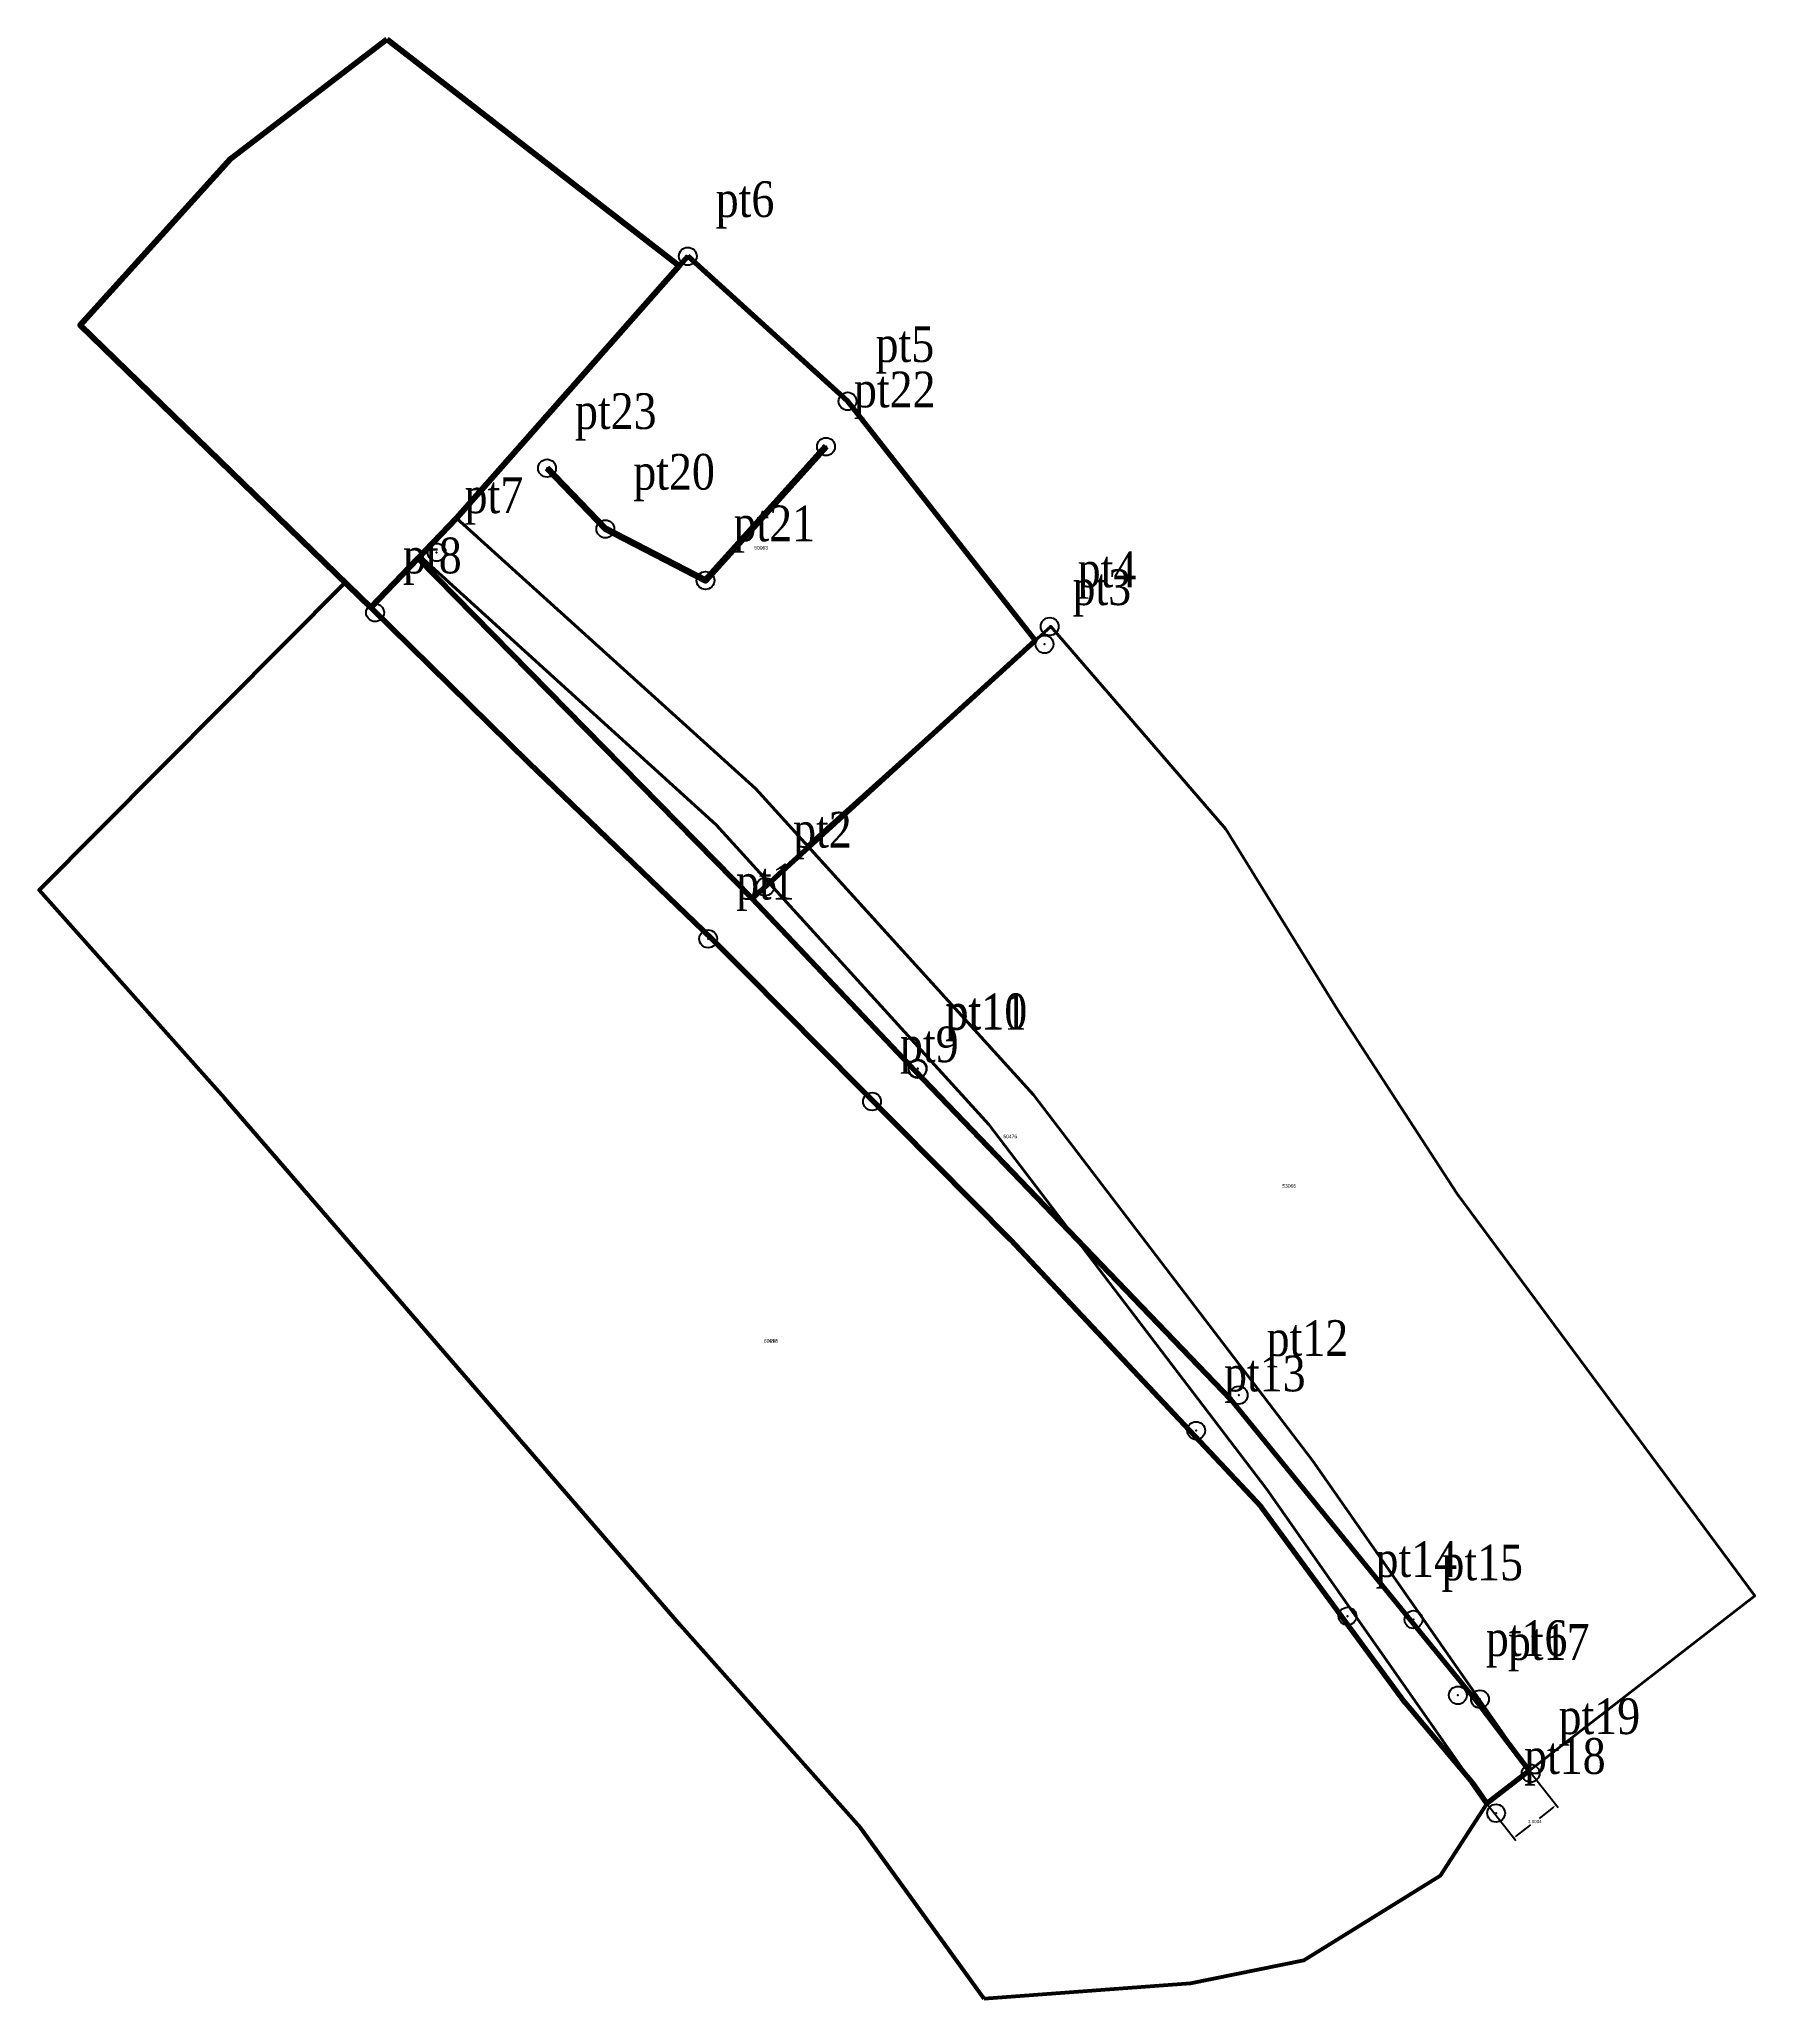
# Model space of a CAD drawing. Header units: inches. Extents: x 382653 to 383645, y 682869 to 684190.
# Drawn here: x 383206.4 to 383302.5, y 683663.4 to 683773.1 of the extents above; entities that cross this region are included whole.
import ezdxf

# ---------------------------------------------------------------- set-up
doc = ezdxf.new("R2010")
doc.units = ezdxf.units.IN
doc.header["$MEASUREMENT"] = 0
doc.header["$PDMODE"] = 32
doc.header["$PDSIZE"] = 1
doc.layers.add('0_pct_denumiri', color=7, linetype='Continuous')
doc.layers.add('0_pct_simboluri', color=7, linetype='Continuous')
for name, color, linetype, true_color in [('CADASTRAL_PARCELS', 7, 'Continuous', 0xf157a9), ('IMOBILE_ACTIVE', 7, 'Continuous', 0xf7649c), ('LABEL', 7, 'Continuous', 0xf7649c)]:
    doc.layers.add(name, color=color, linetype=linetype, true_color=true_color)
doc.styles.add('TIMES_NEW_ROMAN', font='times.ttf')
doc.dimstyles.get("Standard").update_dxf_attribs({"dimtxt": 0.18, "dimasz": 0.18, "dimexe": 0.18, "dimexo": 0.0625, "dimgap": 0.09, "dimtad": 0, "dimtih": 1, "dimtoh": 1, "dimdec": 4, "dimzin": 0, "dimdsep": 46, "dimtxsty": 'Standard', "dimcen": 0.09, "dimadec": 0, "dimazin": 0, "dimtfac": 1, "dimtdec": 4, "dimtofl": 0, "dimtmove": 0, "dimatfit": 3, "dimfxl": 0, "dimtolj": 1, "dimtzin": 0, "dimarcsym": 0})
picture_1 = doc.add_image_def('image1.ecw', size_in_pixel=(23609, 17798))

msp = doc.modelspace()

# ---------------------------------------------------------------- texts
at = {"layer": '0_pct_denumiri', "style": 'TIMES_NEW_ROMAN', "width": 0.85}
for s, p in [('pt6', (383244.28836, 683763.131, 160.08)), ('pt5', (383253.23836, 683755.012, 160.06)), ('pt22', (383252.03136, 683752.473, 159.55)), ('pt23', (383236.40936, 683751.261, 159.46)), ('pt20', (383239.67436, 683747.863, 159.61)), ('pt7', (383230.22636, 683746.549, 160.12)), ('pt21', (383245.28236, 683744.975, 159.79)), ('pt8', (383226.78036, 683743.175, 160.17)), ('pt4', (383264.55736, 683742.399, 160.1)), ('pt3', (383264.26736, 683741.402, 160.18)), ('pt2', (383248.62136, 683727.82, 160.11)), ('pt1', (383245.42736, 683724.912, 159.98)), ('pt11', (383257.14636, 683717.616, 160.03)), ('pt10', (383257.16536, 683717.652, 159.97)), ('pt9', (383254.60836, 683715.802, 159.93)), ('pt12', (383275.13836, 683699.357, 160.25)), ('pt13', (383272.75436, 683697.371, 160.2)), ('pt14', (383281.23236, 683686.978, 159.76)), ('pt15', (383284.92436, 683686.791, 159.73)), ('pt16', (383287.41136, 683682.552, 159.69)), ('pt17', (383288.64836, 683682.335, 159.53)), ('pt19', (383291.48436, 683678.181, 159.52)), ('pt18', (383289.55236, 683675.949, 159.48))]:
    msp.add_text(s, height=2, dxfattribs=at).set_placement(p)
at = {"layer": 'LABEL'}
for s, p in [('50063', (383246.44409, 683744.50783)), ('50476', (383260.3969, 683711.54493)), ('53066', (383276.01078, 683708.77211)), ('60115', (383246.98712, 683700.09214)), ('60698', (383246.98712, 683700.09214))]:
    msp.add_text(s, height=0.2, dxfattribs=at).set_placement(p)

# ---------------------------------------------------------------- blocks, each defined once
blk = doc.blocks.new('Punct')
blk.add_point((0, 0))
at = {"flags": 1}
for tag, p in [('DENPCT', (1.4, 0)), ('COTA', (1.4, -2.5)), ('COD', (1.4, -5))]:
    blk.add_attdef(tag, p, '', height=1.5, dxfattribs=at)
blk = doc.blocks.new('*D248')
at = {"color": 0, "lineweight": -2, "transparency": 16777216}
for p, q in [((383289.88, 683676.08), (383291.45, 683674.06)), ((383287.51, 683674.24), (383289.08, 683672.22)), ((383291.2, 683674.09), (383290.39, 683673.46)), ((383289.11, 683672.47), (383289.92, 683673.1))]:
    blk.add_line(p, q, dxfattribs=at)
at = {"color": 0, "transparency": 16777216}
for points in [[(383291.18, 683674.11), (383291.22, 683674.07), (383291.34, 683674.2)], [(383289.09, 683672.49), (383289.13, 683672.45), (383288.97, 683672.36)]]:
    blk.add_solid(points, dxfattribs=at)
at = {"layer": 'Defpoints', "color": 0, "transparency": 16777216}
for p in [(383289.84, 683676.13), (383287.47, 683674.29), (383291.34, 683674.2)]:
    blk.add_point(p, dxfattribs=at)
at = {"color": 0, "transparency": 16777216, "insert": (383290.15, 683673.28), "char_height": 0.18, "attachment_point": 5}
blk.add_mtext('\\A1;3.0004', dxfattribs=at)

# ---------------------------------------------------------------- dimensions: what is measured, and where the dimension line sits
dim = msp.add_aligned_dim(p1=(383287.47, 683674.29), p2=(383289.84, 683676.13), distance=-2.44424, dimstyle='Standard')
dim.commit()
dim.dimension.update_dxf_attribs({"geometry": '*D248', "text_midpoint": (383290.15393, 683673.27932)})

# ---------------------------------------------------------------- linework, layer by layer
at = {"color": 3, "lineweight": 70, "elevation": 160.18}
msp.add_lwpolyline([(383242.71632, 683760.93434), (383242.23428, 683760.38792), (383229.78, 683746.27), (383227.61678, 683744.01184), (383246.31951, 683724.96954), (383246.31951, 683724.96954), (383262.17833, 683739.41588), (383251.67, 683752.812), (383242.71632, 683760.93434)], dxfattribs=at)
at = {"color": 164, "lineweight": 120, "elevation": 159.55}
msp.add_lwpolyline([(383250.463, 683750.273), (383243.714, 683742.775), (383238.106, 683745.663), (383234.841, 683749.061)], dxfattribs=at)
at = {"color": 4, "lineweight": 70, "elevation": 159.48}
msp.add_lwpolyline([(383287.47, 683674.29), (383289.84, 683676.13), (383286.88844, 683680.01531), (383273.13766, 683696.91156), (383255.46839, 683715.30196), (383246.31951, 683724.96954), (383227.61678, 683744.01184), (383224.9792, 683741.2585), (383233.812, 683732.592), (383244.068, 683722.713), (383245.984, 683720.791), (383260.776, 683705.876), (383274.827, 683690.901), (383282.896, 683679.931), (383286.648, 683675.464), (383287.47, 683674.29)], dxfattribs=at)
at = {"layer": 'CADASTRAL_PARCELS', "color": 6, "lineweight": 80}
msp.add_lwpolyline([(383225.8682, 683773.0866), (383242.2343, 683760.3879), (383229.78, 683746.27), (383224.9792, 683741.2585), (383208.698, 683757.0811), (383217.1354, 683766.3978)], close=True, dxfattribs=at)
at = {"layer": 'CADASTRAL_PARCELS', "color": 164, "lineweight": 53}
msp.add_lwpolyline([(383259.316, 683663.355), (383252.394, 683672.93), (383242.315, 683684.256), (383216.784, 683713.782), (383206.404, 683725.44), (383223.535, 683742.662), (383224.979, 683741.258), (383233.812, 683732.592), (383244.068, 683722.713), (383245.984, 683720.791), (383260.776, 683705.876), (383274.827, 683690.901), (383282.896, 683679.931), (383286.648, 683675.464), (383287.47, 683674.29), (383284.832, 683670.226), (383277.22, 683665.509), (383270.876, 683664.213)], close=True, dxfattribs=at)
at = {"layer": 'IMOBILE_ACTIVE', "lineweight": 40}
for points in [[(383227.73, 683744.13), (383229.78, 683746.27), (383246.53, 683731.11), (383262.08, 683713.98), (383277.7, 683693.5), (383289.84, 683676.13), (383287.47, 683674.29), (383275.13, 683691.92), (383259.58, 683712.31), (383244.32, 683729.09)], [(383249.41, 683727.93), (383263.05, 683740.2), (383272.85, 683728.85), (383279.21, 683718.57), (383285.81, 683708.43), (383302.47, 683685.92), (383289.84, 683676.13), (383277.7, 683693.5), (383262.08, 683713.98)]]:
    msp.add_lwpolyline(points, close=True, dxfattribs=at)

# ---------------------------------------------------------------- block references
at = {"layer": '0_pct_simboluri'}
for p in [(383242.72, 683760.931, 160.08), (383251.67, 683752.812, 160.06), (383250.463, 683750.273, 159.55), (383234.841, 683749.061, 159.46), (383238.106, 683745.663, 159.61), (383228.658, 683744.349, 160.12), (383243.714, 683742.775, 159.79), (383225.212, 683740.975, 160.17), (383262.989, 683740.199, 160.1), (383262.699, 683739.202, 160.18), (383247.053, 683725.62, 160.11), (383243.859, 683722.712, 159.98), (383255.578, 683715.416, 160.03), (383255.597, 683715.452, 159.97), (383253.04, 683713.602, 159.93), (383273.57, 683697.157, 160.25), (383271.186, 683695.171, 160.2), (383279.664, 683684.778, 159.76), (383283.356, 683684.591, 159.73), (383285.843, 683680.352, 159.69), (383287.08, 683680.135, 159.53), (383289.916, 683675.981, 159.52), (383287.984, 683673.749, 159.48)]:
    msp.add_blockref('Punct', p, dxfattribs=at)

msp.set_redraw_order([(e.dxf.handle, doc.entitydb.next_handle()) for e in msp.query("TEXT MTEXT ATTDEF DIMENSION ARC_DIMENSION")])  # texts and dimensions are drawn at this point

# ---------------------------------------------------------------- pictures from other files: only their frames are drawn
image = msp.add_image(picture_1, insert=(379388.5524, 676777.1612), size_in_units=(11804.5, 8899))
image.set_boundary_path([(6529.27342, 2971.561294), (8512.4276, 5613.810652)])

doc.saveas('drawing.dxf')
